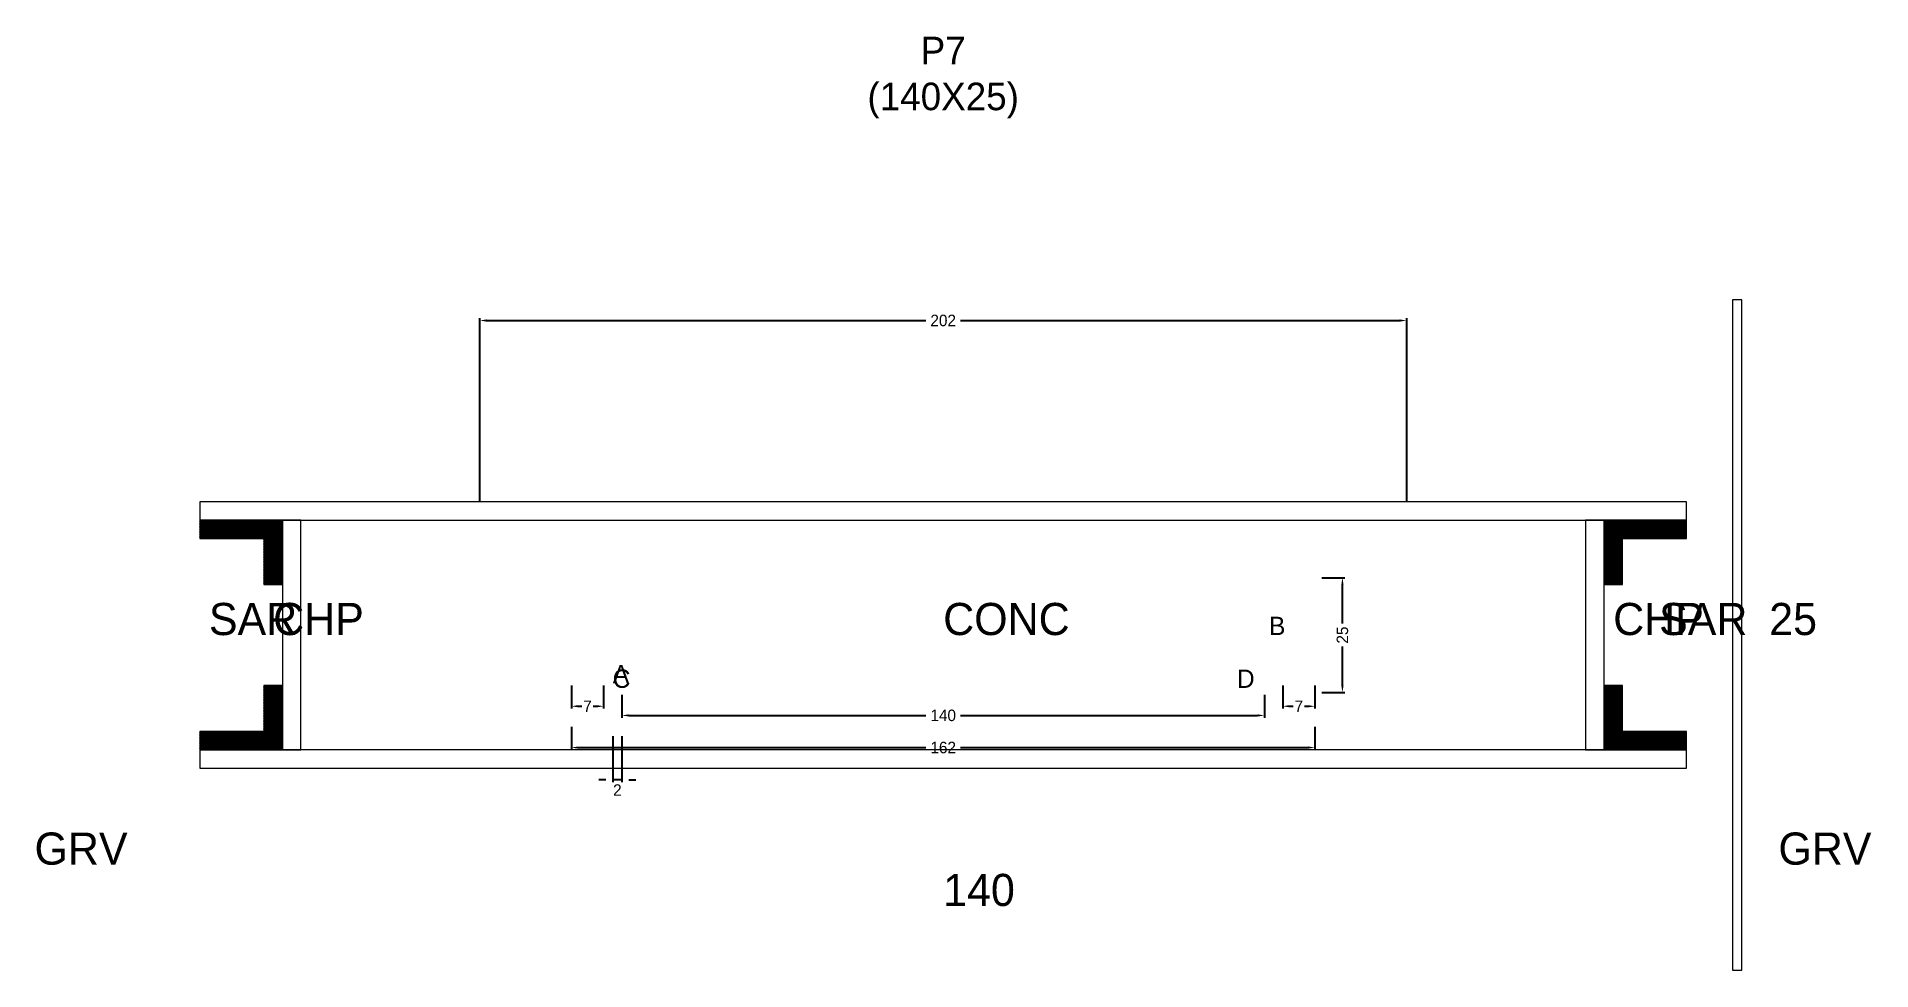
# Model space of a CAD drawing. Header units: centimetres. Extents: x -10500 to 4299, y -386 to 295.
# Drawn here: x -197.5 to 202.2, y 67 to 270.3 of the extents above; entities that cross this region are included whole.
import ezdxf

# ---------------------------------------------------------------- set-up
doc = ezdxf.new("R2010")
doc.units = ezdxf.units.CM
for name, color, linetype in [('COTA', 241, 'Continuous'), ('Hachura', 251, 'Continuous'), ('NOMENCLATURA', 7, 'Continuous'), ('SARRAFO', 251, 'Continuous'), ('Texto Seção', 7, 'Continuous')]:
    doc.layers.add(name, color=color, linetype=linetype)
doc.dimstyles.new('cotax2', dxfattribs={"dimtxt": 2.5, "dimasz": 1.5, "dimexe": 0.5, "dimexo": 0.5, "dimgap": 0.5, "dimtad": 1, "dimcen": 2.5, "dimazin": 3, "dimtfac": 1, "dimtmove": 0, "dimatfit": 3})

msp = doc.modelspace()

# ---------------------------------------------------------------- texts
at = {"layer": 'NOMENCLATURA'}
for s, p in [('B', (71, 140)), ('A', (-72, 129.5)), ('C', (-72, 128.5)), ('D', (64, 128.5))]:
    msp.add_text(s, height=4, dxfattribs=at).set_placement(p)
at = {"layer": 'NOMENCLATURA', "insert": (0, 252.5), "char_height": 6, "attachment_point": 8}
msp.add_mtext('P7\\P(140X25)', dxfattribs=at)
at = {"layer": 'Texto Seção'}
for s, p in [('SAR', (-160, 140)), ('CHP', (-146, 140)), ('CONC', (0, 140)), ('CHP', (146, 140)), ('SAR', (156, 140)), ('25', (180, 140)), ('GRV', (-198, 90)), ('GRV', (182, 90)), ('140', (0, 81))]:
    msp.add_text(s, height=7, dxfattribs=at).set_placement(p)

# ---------------------------------------------------------------- blocks, each defined once
blk = doc.blocks.new('_CLOSEDFILLED')
at = {"color": 0, "linetype": 'BYBLOCK'}
blk.add_solid([(-1, 0.16), (0, 0), (-1, -0.16)], dxfattribs=at)
blk = doc.blocks.new('*D14')
for p, q in [((-81, 120), (-81, 115)), ((81, 120), (81, 115)), ((-79.5, 115.5), (-3.75, 115.5)), ((3.75, 115.5), (79.5, 115.5))]:
    blk.add_line(p, q)
at = {"layer": 'Defpoints'}
for p in [(-81, 120.5), (81, 120.5), (-81, 115.5)]:
    blk.add_point(p, dxfattribs=at)
at = {"layer": 'COTA', "xscale": 1.5, "yscale": 1.5, "rotation": 180}
blk.add_blockref('_CLOSEDFILLED', (-81, 115.5), dxfattribs=at)
at = {"layer": 'COTA', "xscale": 1.5, "yscale": 1.5}
blk.add_blockref('_CLOSEDFILLED', (81, 115.5), dxfattribs=at)
at = {"layer": 'COTA', "insert": (0, 115.5), "char_height": 2.5, "attachment_point": 5}
blk.add_mtext('162', dxfattribs=at)
blk = doc.blocks.new('*D15')
for p, q in [((-70, 127), (-70, 122)), ((70, 127), (70, 122)), ((-68.5, 122.5), (-3.75, 122.5)), ((3.75, 122.5), (68.5, 122.5))]:
    blk.add_line(p, q)
at = {"layer": 'Defpoints'}
for p in [(-70, 127.5), (70, 127.5), (-70, 122.5)]:
    blk.add_point(p, dxfattribs=at)
at = {"layer": 'COTA', "xscale": 1.5, "yscale": 1.5, "rotation": 180}
blk.add_blockref('_CLOSEDFILLED', (-70, 122.5), dxfattribs=at)
at = {"layer": 'COTA', "xscale": 1.5, "yscale": 1.5}
blk.add_blockref('_CLOSEDFILLED', (70, 122.5), dxfattribs=at)
at = {"layer": 'COTA', "insert": (0, 122.5), "char_height": 2.5, "attachment_point": 5}
blk.add_mtext('140', dxfattribs=at)
blk = doc.blocks.new('*D16')
for p, q in [((82.5, 152.5), (87.5, 152.5)), ((87, 142.5), (87, 151)), ((87, 129), (87, 137.5)), ((82.5, 127.5), (87.5, 127.5))]:
    blk.add_line(p, q)
at = {"layer": 'Defpoints'}
for p in [(82, 152.5), (82, 127.5), (87, 127.5)]:
    blk.add_point(p, dxfattribs=at)
at = {"layer": 'COTA', "xscale": 1.5, "yscale": 1.5}
for p, rotation in [((87, 152.5), 90), ((87, 127.5), 270)]:
    blk.add_blockref('_CLOSEDFILLED', p, dxfattribs=dict(at, rotation=rotation))
at = {"layer": 'COTA', "insert": (87, 140), "char_height": 2.5, "attachment_point": 5, "rotation": 90}
blk.add_mtext('25', dxfattribs=at)
blk = doc.blocks.new('*D17')
for p, q in [((-81, 129), (-81, 124)), ((-74, 129), (-74, 124)), ((-79.5, 124.5), (-78.75, 124.5)), ((-76.25, 124.5), (-75.5, 124.5))]:
    blk.add_line(p, q)
at = {"layer": 'Defpoints'}
for p in [(-81, 129.5), (-74, 129.5), (-81, 124.5)]:
    blk.add_point(p, dxfattribs=at)
at = {"layer": 'COTA', "xscale": 1.5, "yscale": 1.5, "rotation": 180}
blk.add_blockref('_CLOSEDFILLED', (-81, 124.5), dxfattribs=at)
at = {"layer": 'COTA', "xscale": 1.5, "yscale": 1.5}
blk.add_blockref('_CLOSEDFILLED', (-74, 124.5), dxfattribs=at)
at = {"layer": 'COTA', "insert": (-77.5, 124.5), "char_height": 2.5, "attachment_point": 5}
blk.add_mtext('7', dxfattribs=at)
blk = doc.blocks.new('*D18')
for p, q in [((74, 129), (74, 124)), ((81, 129), (81, 124)), ((75.5, 124.5), (76.25, 124.5)), ((78.75, 124.5), (79.5, 124.5))]:
    blk.add_line(p, q)
at = {"layer": 'Defpoints'}
for p in [(74, 129.5), (81, 129.5), (74, 124.5)]:
    blk.add_point(p, dxfattribs=at)
at = {"layer": 'COTA', "xscale": 1.5, "yscale": 1.5, "rotation": 180}
blk.add_blockref('_CLOSEDFILLED', (74, 124.5), dxfattribs=at)
at = {"layer": 'COTA', "xscale": 1.5, "yscale": 1.5}
blk.add_blockref('_CLOSEDFILLED', (81, 124.5), dxfattribs=at)
at = {"layer": 'COTA', "insert": (77.5, 124.5), "char_height": 2.5, "attachment_point": 5}
blk.add_mtext('7', dxfattribs=at)
blk = doc.blocks.new('*D19')
for p, q in [((-101, 169), (-101, 209)), ((-99.5, 208.5), (-3.75, 208.5)), ((3.75, 208.5), (99.5, 208.5)), ((101, 169), (101, 209))]:
    blk.add_line(p, q)
at = {"layer": 'Defpoints'}
for p in [(-101, 208.5), (-101, 168.5), (101, 168.5)]:
    blk.add_point(p, dxfattribs=at)
at = {"layer": 'COTA', "xscale": 1.5, "yscale": 1.5, "rotation": 180}
blk.add_blockref('_CLOSEDFILLED', (-101, 208.5), dxfattribs=at)
at = {"layer": 'COTA', "xscale": 1.5, "yscale": 1.5}
blk.add_blockref('_CLOSEDFILLED', (101, 208.5), dxfattribs=at)
at = {"layer": 'COTA', "insert": (0, 208.5), "char_height": 2.5, "attachment_point": 5}
blk.add_mtext('202', dxfattribs=at)

# ---------------------------------------------------------------- dimensions: what is measured, and where the dimension line sits
at = {"layer": 'COTA'}
for base, p1, p2, picture, middle in [((-101, 208.5), (-101, 168.5), (101, 168.5), '*D19', (0, 208.5)), ((-81, 124.5), (-81, 129.5), (-74, 129.5), '*D17', (-77.5, 124.5)), ((74, 124.5), (74, 129.5), (81, 129.5), '*D18', (77.5, 124.5)), ((-70, 122.5), (-70, 127.5), (70, 127.5), '*D15', (0, 122.5)), ((-81, 115.5), (-81, 120.5), (81, 120.5), '*D14', (0, 115.5))]:
    dim = msp.add_linear_dim(base=base, p1=p1, p2=p2, dimstyle='cotax2', dxfattribs=at)
    dim.commit()
    dim.dimension.update_dxf_attribs({"geometry": picture, "text_midpoint": middle})
dim = msp.add_linear_dim(base=(87, 127.5), p1=(82, 127.5), p2=(82, 152.5), angle=90, dimstyle='cotax2', dxfattribs=at)
dim.commit()
dim.dimension.update_dxf_attribs({"geometry": '*D16', "text_midpoint": (87, 140)})
msp.add_linear_dim(base=(-70, 108.5), p1=(-70, 118.5), p2=(-72, 118.5), dimstyle='cotax2', dxfattribs=at).render()

# ---------------------------------------------------------------- hatches: boundary and pattern name
at = {"layer": 'SARRAFO'}
h = msp.add_hatch(dxfattribs=at)
h.set_pattern_fill('SOLID', scale=2)
h.paths.add_polyline_path([(-162, 161), (-148, 161), (-148, 165), (-162, 165)])
h = msp.add_hatch(dxfattribs=at)
h.set_pattern_fill('SOLID', scale=2)
h.paths.add_polyline_path([(-148, 151), (-144, 151), (-144, 165), (-148, 165)])
h = msp.add_hatch(dxfattribs=at)
h.set_pattern_fill('SOLID', scale=2)
h.paths.add_polyline_path([(144, 151), (148, 151), (148, 165), (144, 165)])
h = msp.add_hatch(dxfattribs=at)
h.set_pattern_fill('SOLID', scale=2)
h.paths.add_polyline_path([(148, 161), (162, 161), (162, 165), (148, 165)])
h = msp.add_hatch(dxfattribs=at)
h.set_pattern_fill('SOLID', scale=2)
h.paths.add_polyline_path([(-148, 115), (-144, 115), (-144, 129), (-148, 129)])
h = msp.add_hatch(dxfattribs=at)
h.set_pattern_fill('SOLID', scale=2)
h.paths.add_polyline_path([(144, 115), (148, 115), (148, 129), (144, 129)])
h = msp.add_hatch(dxfattribs=at)
h.set_pattern_fill('SOLID', scale=2)
h.paths.add_polyline_path([(-162, 115), (-148, 115), (-148, 119), (-162, 119)])
h = msp.add_hatch(dxfattribs=at)
h.set_pattern_fill('SOLID', scale=2)
h.paths.add_polyline_path([(148, 115), (162, 115), (162, 119), (148, 119)])

# ---------------------------------------------------------------- linework, layer by layer
at = {"layer": 'Hachura', "lineweight": 13}
msp.add_lwpolyline([(172, 67), (174, 67), (174, 213), (172, 213)], close=True, dxfattribs=at)
at = {"layer": 'Hachura', "lineweight": 18}
for points in [[(-162, 165), (162, 165), (162, 169), (-162, 169)], [(-144, 115), (-140, 115), (-140, 165), (-144, 165)], [(140, 115), (144, 115), (144, 165), (140, 165)], [(-162, 111), (162, 111), (162, 115), (-162, 115)]]:
    msp.add_lwpolyline(points, close=True, dxfattribs=at)
at = {"layer": 'SARRAFO', "lineweight": 13}
for points in [[(-162, 161), (-148, 161), (-148, 165), (-162, 165)], [(-148, 151), (-144, 151), (-144, 165), (-148, 165)], [(144, 151), (148, 151), (148, 165), (144, 165)], [(148, 161), (162, 161), (162, 165), (148, 165)], [(-148, 115), (-144, 115), (-144, 129), (-148, 129)], [(144, 115), (148, 115), (148, 129), (144, 129)], [(-162, 115), (-148, 115), (-148, 119), (-162, 119)], [(148, 115), (162, 115), (162, 119), (148, 119)]]:
    msp.add_lwpolyline(points, close=True, dxfattribs=at)

msp.set_redraw_order([(e.dxf.handle, doc.entitydb.next_handle()) for e in msp.query("TEXT MTEXT ATTDEF DIMENSION ARC_DIMENSION")])  # texts and dimensions are drawn at this point

doc.saveas('drawing.dxf')
